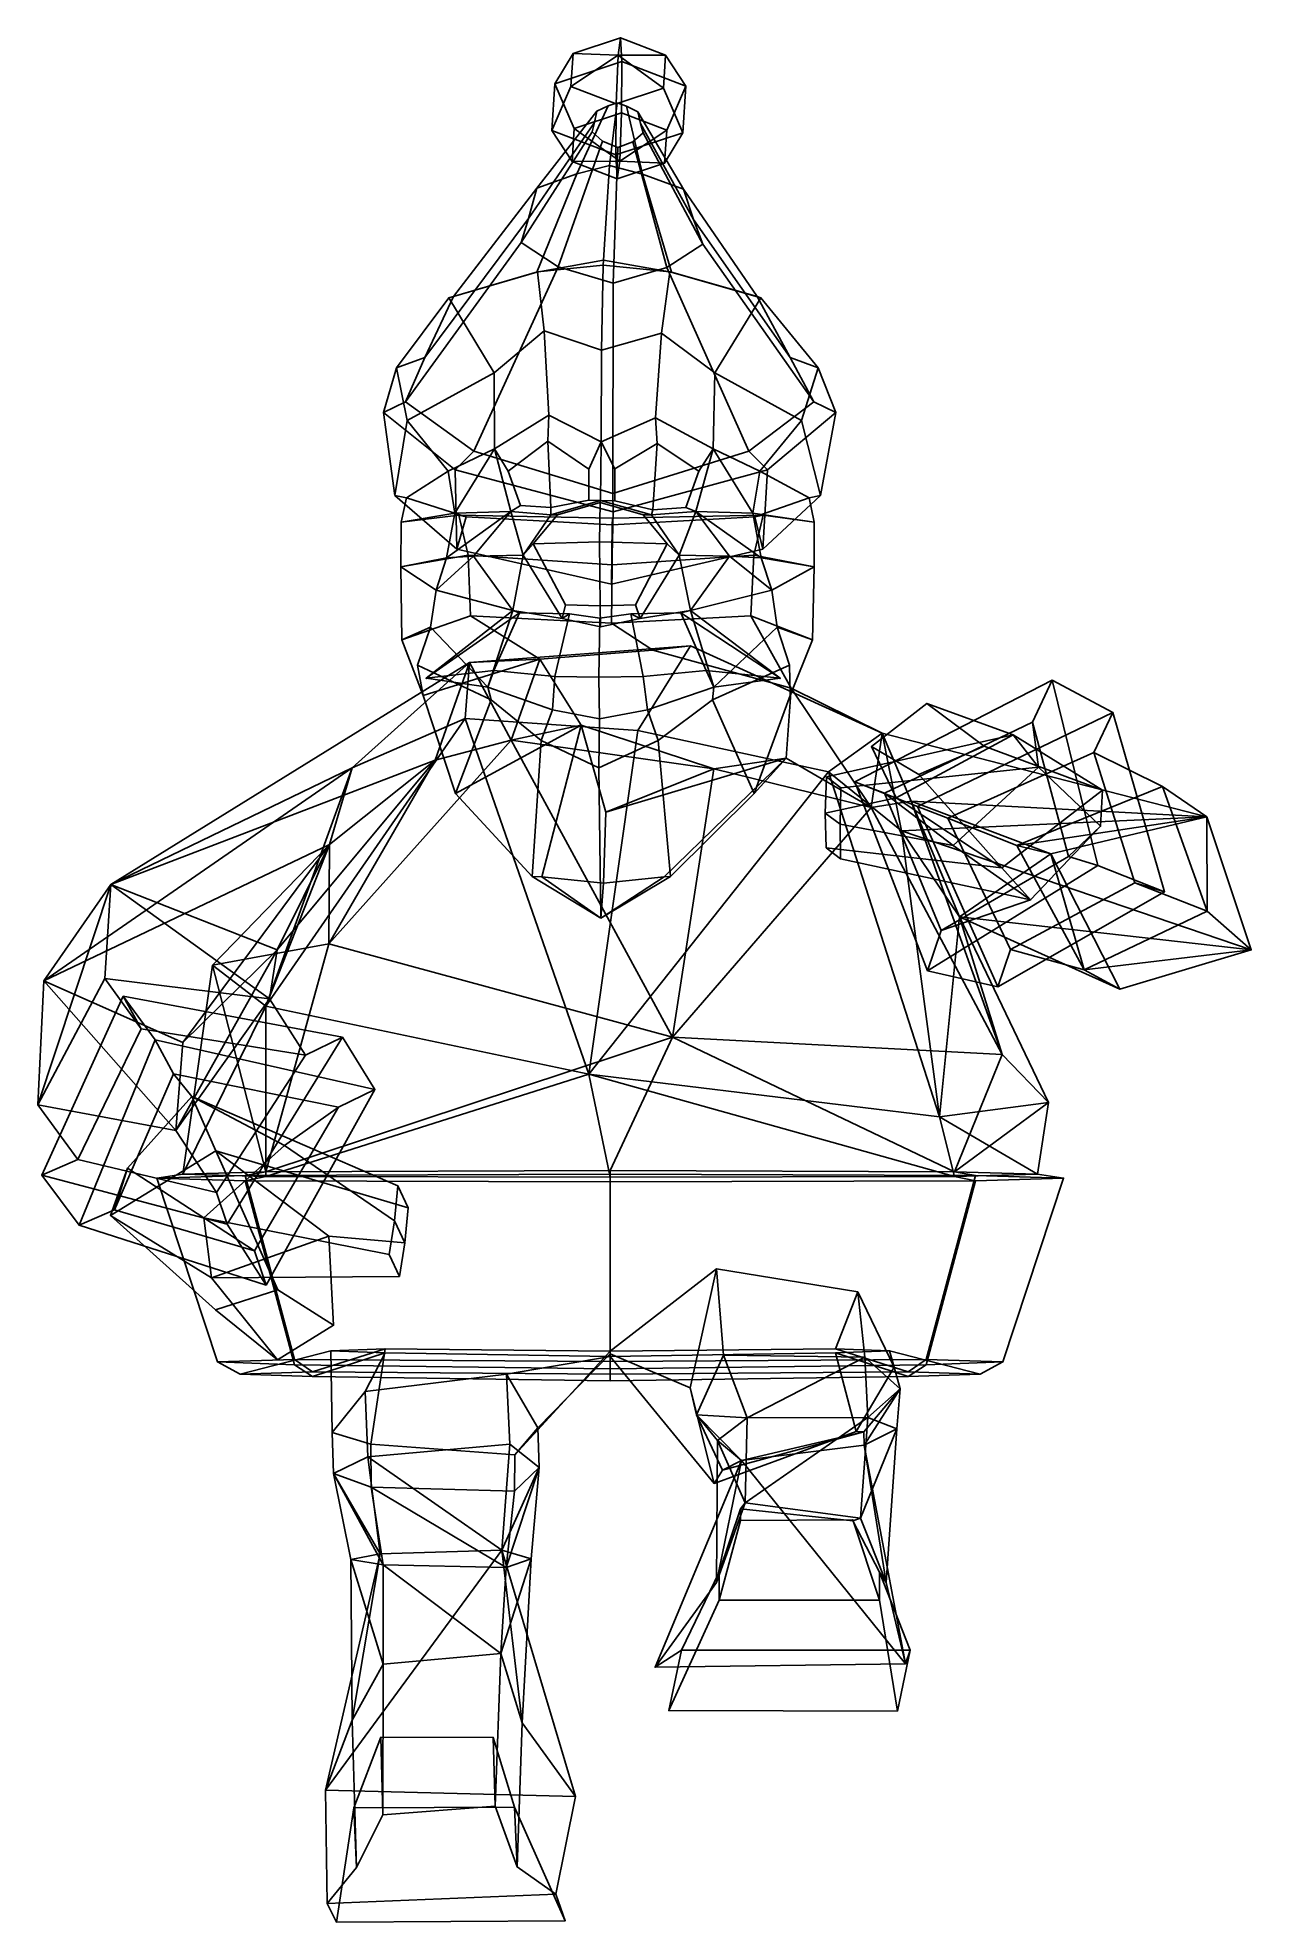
# Model space of a CAD drawing. Extents: x -172 to 184, y -162 to 391.
import ezdxf

# ---------------------------------------------------------------- set-up
doc = ezdxf.new("R2010")
doc.units = 0

msp = doc.modelspace()

# ---------------------------------------------------------------- linework, layer by layer
for p in [(-58.335247, 203.032532, 112.04702), (45.62204, 203.032532, 115.248375)]:
    msp.add_point(p)
for points in [[(-15.201692, 386.546844, -15.909531), (-1.293506, 391.142303, -21.043879), (-0.866494, 384.136475, -35.147404), (-20.535656, 377.637543, -27.886398)], [(-1.987512, 386.017242, -5.807989), (-1.293506, 391.142303, -21.043879), (-15.201692, 386.546844, -15.909531)], [(-1.987512, 386.017242, -5.807989), (11.990477, 386.048309, -14.838602), (-1.293506, 391.142303, -21.043879)], [(11.990477, 386.048309, -14.838602), (17.919868, 376.932526, -26.37188), (-0.866494, 384.136475, -35.147404), (-1.293506, 391.142303, -21.043879)], [(-21.418453, 363.934601, -11.849819), (-15.825922, 376.857422, -4.570001), (-15.201692, 386.546844, -15.909531), (-20.535656, 377.637543, -27.886398)], [(-14.864798, 364.508179, -34.72258), (-20.535656, 377.637543, -27.886398), (-0.866494, 384.136475, -35.147404), (-0.956611, 369.103668, -39.856926)], [(-15.825922, 376.857422, -4.570001), (-1.987512, 386.017242, -5.807989), (-15.201692, 386.546844, -15.909531)], [(-2.541969, 371.763489, 1.635227), (-1.987512, 386.017242, -5.807989), (-15.825922, 376.857422, -4.570001)], [(-2.541969, 371.763489, 1.635227), (11.366246, 376.358917, -3.499073), (-1.987512, 386.017242, -5.807989)], [(11.366246, 376.358917, -3.499073), (11.990477, 386.048309, -14.838602), (-1.987512, 386.017242, -5.807989)], [(12.327369, 364.009644, -33.651653), (-0.956611, 369.103668, -39.856926), (-0.866494, 384.136475, -35.147404), (17.919868, 376.932526, -26.37188)], [(17.037071, 363.229584, -10.335301), (17.919868, 376.932526, -26.37188), (11.990477, 386.048309, -14.838602), (11.366246, 376.358917, -3.499073)], [(-21.418453, 363.934601, -11.849819), (-20.535656, 377.637543, -27.886398), (-14.864798, 364.508179, -34.72258), (-15.489027, 354.818787, -23.383051)], [(-2.632086, 356.730682, -3.074319), (-2.541969, 371.763489, 1.635227), (-15.825922, 376.857422, -4.570001), (-21.418453, 363.934601, -11.849819)], [(-2.632086, 356.730682, -3.074319), (17.037071, 363.229584, -10.335301), (11.366246, 376.358917, -3.499073), (-2.541969, 371.763489, 1.635227)], [(17.037071, 363.229584, -10.335301), (11.703139, 354.320251, -22.312122), (12.327369, 364.009644, -33.651653), (17.919868, 376.932526, -26.37188)], [(-4.937449, 371.132294, -6.592818), (-8.249146, 369.554535, -8.138627), (-25.866745, 346.948212, 35.249649), (-14.085053, 351.165436, 41.037148)], [(-2.25954, 372.039398, -5.661334), (-4.937449, 371.132294, -6.592818), (-14.085053, 351.165436, 41.037148), (-4.547105, 353.605682, 44.506504)], [(-2.25954, 372.039398, -5.661334), (-4.547105, 353.605682, 44.506504), (5.154974, 351.014313, 41.700447), (0.448316, 371.033569, -6.380706)], [(0.448316, 371.033569, -6.380706), (5.154974, 351.014313, 41.700447), (17.217903, 346.609802, 36.734985), (3.811325, 369.333435, -7.663641)], [(-8.945612, 366.192596, -11.081259), (-9.589, 363.482208, -13.458123), (-30.471016, 330.947357, 15.066561), (-28.253939, 338.090271, 24.083611)], [(-8.249146, 369.554535, -8.138627), (-8.945612, 366.192596, -11.081259), (-28.253939, 338.090271, 24.083611), (-25.866745, 346.948212, 35.249649)], [(-1.51108, 354.849854, -32.41367), (-14.864798, 364.508179, -34.72258), (-0.956611, 369.103668, -39.856926)], [(-1.51108, 354.849854, -32.41367), (-0.956611, 369.103668, -39.856926), (12.327369, 364.009644, -33.651653)], [(3.811325, 369.333435, -7.663641), (17.217903, 346.609802, 36.734985), (20.184347, 337.709778, 25.753513), (4.613476, 365.944031, -10.547252)], [(4.613476, 365.944031, -10.547252), (20.184347, 337.709778, 25.753513), (22.868681, 330.528381, 16.905439), (5.342116, 363.208466, -12.870081)], [(-9.589, 363.482208, -13.458123), (-6.549216, 360.765472, -15.63706), (-19.532213, 323.86203, 6.704023), (-30.471016, 330.947357, 15.066561)], [(-2.632086, 356.730682, -3.074319), (-21.418453, 363.934601, -11.849819), (-15.489027, 354.818787, -23.383051), (-2.205074, 349.724823, -17.177822)], [(-6.549216, 360.765472, -15.63706), (-2.053706, 358.89035, -17.008617), (-3.418945, 319.02005, 1.371687), (-19.532213, 323.86203, 6.704023)], [(-15.489027, 354.818787, -23.383051), (-14.864798, 364.508179, -34.72258), (-1.51108, 354.849854, -32.41367)], [(2.385662, 360.601654, -15.285172), (12.386616, 323.611298, 7.804421), (-3.418945, 319.02005, 1.371687), (-2.053706, 358.89035, -17.008617)], [(-2.632086, 356.730682, -3.074319), (-2.205074, 349.724823, -17.177822), (11.703139, 354.320251, -22.312122), (17.037071, 363.229584, -10.335301)], [(11.703139, 354.320251, -22.312122), (-1.51108, 354.849854, -32.41367), (12.327369, 364.009644, -33.651653)], [(5.342116, 363.208466, -12.870081), (22.868681, 330.528381, 16.905439), (12.386616, 323.611298, 7.804421), (2.385662, 360.601654, -15.285172)], [(-2.205074, 349.724823, -17.177822), (-15.489027, 354.818787, -23.383051), (-1.51108, 354.849854, -32.41367)], [(-2.205074, 349.724823, -17.177822), (-1.51108, 354.849854, -32.41367), (11.703139, 354.320251, -22.312122)], [(-50.340683, 315.155243, 78.266403), (-25.826654, 322.23465, 89.893723), (-14.085053, 351.165436, 41.037148), (-25.866745, 346.948212, 35.249649)], [(-6.249163, 325.7659, 97.042686), (-4.547105, 353.605682, 44.506504), (-14.085053, 351.165436, 41.037148), (-25.826654, 322.23465, 89.893723)], [(-6.249163, 325.7659, 97.042686), (13.731114, 322.23465, 91.111908), (5.154974, 351.014313, 41.700447), (-4.547105, 353.605682, 44.506504)], [(38.914146, 315.155243, 81.014999), (17.217903, 346.609802, 36.734985), (5.154974, 351.014313, 41.700447), (13.731114, 322.23465, 91.111908)], [(-58.706055, 297.178589, 56.202927), (-50.340683, 315.155243, 78.266403), (-25.866745, 346.948212, 35.249649), (-28.253939, 338.090271, 24.083611)], [(48.621265, 297.178589, 59.508072), (20.184347, 337.709778, 25.753513), (17.217903, 346.609802, 36.734985), (38.914146, 315.155243, 81.014999)], [(-64.380943, 284.197266, 36.783432), (-58.706055, 297.178589, 56.202927), (-28.253939, 338.090271, 24.083611), (-30.471016, 330.947357, 15.066561)], [(55.480312, 284.197266, 40.47456), (22.868681, 330.528381, 16.905439), (20.184347, 337.709778, 25.753513), (48.621265, 297.178589, 59.508072)], [(-44.309052, 269.697235, 21.368662), (-64.380943, 284.197266, 36.783432), (-30.471016, 330.947357, 15.066561), (-19.532213, 323.86203, 6.704023)], [(36.394939, 269.697235, 23.853941), (12.386616, 323.611298, 7.804421), (22.868681, 330.528381, 16.905439), (55.480312, 284.197266, 40.47456)], [(-23.650318, 305.013336, 108.418022), (-25.604355, 322.337372, 95.30201), (-51.746136, 314.750519, 83.543648), (-38.386452, 292.751892, 101.543953)], [(-25.604355, 322.337372, 95.30201), (-25.826654, 322.23465, 89.893723), (-50.340683, 315.155243, 78.266403), (-51.746136, 314.750519, 83.543648)], [(-3.492574, 257.33075, 7.528304), (-44.309052, 269.697235, 21.368662), (-19.532213, 323.86203, 6.704023), (-3.418945, 319.02005, 1.371687)], [(-6.393442, 324.325684, 101.727821), (-6.249163, 325.7659, 97.042686), (-25.826654, 322.23465, 89.893723), (-25.604355, 322.337372, 95.30201)], [(-6.844266, 299.353363, 116.367294), (-6.393442, 324.325684, 101.727821), (-25.604355, 322.337372, 95.30201), (-23.650318, 305.013336, 108.418022)], [(-6.844266, 299.353363, 116.367294), (10.809879, 304.319794, 109.892891), (13.176455, 322.337372, 96.496262), (-6.393442, 324.325684, 101.727821)], [(-6.393442, 324.325684, 101.727821), (13.176455, 322.337372, 96.496262), (13.731114, 322.23465, 91.111908), (-6.249163, 325.7659, 97.042686)], [(-3.492574, 257.33075, 7.528304), (-3.418945, 319.02005, 1.371687), (12.386616, 323.611298, 7.804421), (36.394939, 269.697235, 23.853941)], [(10.809879, 304.319794, 109.892891), (26.421879, 292.751892, 103.539734), (39.992218, 314.750519, 86.368729), (13.176455, 322.337372, 96.496262)], [(13.176455, 322.337372, 96.496262), (39.992218, 314.750519, 86.368729), (38.914146, 315.155243, 81.014999), (13.731114, 322.23465, 91.111908)], [(-51.746136, 314.750519, 83.543648), (-50.340683, 315.155243, 78.266403), (-58.706055, 297.178589, 56.202927), (-67.094223, 294.140381, 58.981018)], [(-38.386452, 292.751892, 101.543953), (-51.746136, 314.750519, 83.543648), (-67.094223, 294.140381, 58.981018), (-63.905079, 278.756592, 86.902458)], [(26.421879, 292.751892, 103.539734), (51.921448, 278.756592, 90.469337), (56.822594, 294.140381, 62.797035), (39.992218, 314.750519, 86.368729)], [(39.992218, 314.750519, 86.368729), (56.822594, 294.140381, 62.797035), (48.621265, 297.178589, 59.508072), (38.914146, 315.155243, 81.014999)], [(-23.650318, 305.013336, 108.418022), (-38.386452, 292.751892, 101.543953), (-38.249847, 270.410278, 106.617706), (-22.365894, 280.242706, 117.67308)], [(-6.844266, 299.353363, 116.367294), (-23.650318, 305.013336, 108.418022), (-22.365894, 280.242706, 117.67308), (-6.99613, 272.444092, 121.298714)], [(-6.844266, 299.353363, 116.367294), (-6.99613, 272.444092, 121.298714), (8.967546, 279.458923, 118.754547), (10.809879, 304.319794, 109.892891)], [(10.809879, 304.319794, 109.892891), (8.967546, 279.458923, 118.754547), (25.973335, 270.410278, 108.595459), (26.421879, 292.751892, 103.539734)], [(-67.094223, 294.140381, 58.981018), (-58.706055, 297.178589, 56.202927), (-64.380943, 284.197266, 36.783432), (-70.929703, 281.099243, 36.498291)], [(-63.905079, 278.756592, 86.902458), (-67.094223, 294.140381, 58.981018), (-70.929703, 281.099243, 36.498291), (-67.528908, 256.722992, 55.996254)], [(56.822594, 294.140381, 62.797035), (62.034203, 281.099213, 40.592911), (55.480312, 284.197266, 40.47456), (48.621265, 297.178589, 59.508072)], [(51.921448, 278.756592, 90.469337), (57.440113, 256.722961, 59.844673), (62.034203, 281.099213, 40.592911), (56.822594, 294.140381, 62.797035)], [(-51.846821, 263.834229, 90.573517), (-38.249847, 270.410278, 106.617706), (-38.386452, 292.751892, 101.543953), (-63.905079, 278.756592, 86.902458)], [(39.660145, 263.834229, 93.391472), (51.921448, 278.756592, 90.469337), (26.421879, 292.751892, 103.539734), (25.973335, 270.410278, 108.595459)], [(-70.929703, 281.099243, 36.498291), (-64.380943, 284.197266, 36.783432), (-44.309052, 269.697235, 21.368662), (-49.799625, 264.195251, 20.044998)], [(62.034203, 281.099213, 40.592911), (41.956562, 264.195251, 22.870628), (36.394939, 269.697235, 23.853941), (55.480312, 284.197266, 40.47456)], [(-67.528908, 256.722992, 55.996254), (-70.929703, 281.099243, 36.498291), (-49.799625, 264.195251, 20.044998), (-49.37933, 240.979004, 35.484425)], [(-63.905079, 278.756592, 86.902458), (-67.528908, 256.722992, 55.996254), (-64.179924, 256.049652, 54.636417), (-51.846821, 263.834229, 90.573517)], [(-22.619043, 272.687408, 117.484001), (-22.365894, 280.242706, 117.67308), (-38.249847, 270.410278, 106.617706), (-34.262287, 263.816467, 107.756874)], [(-22.619043, 272.687408, 117.484001), (-10.540393, 264.412079, 119.918892), (-6.99613, 272.444092, 121.298714), (-22.365894, 280.242706, 117.67308)], [(9.4884, 271.982666, 118.308281), (8.967546, 279.458923, 118.754547), (-6.99613, 272.444092, 121.298714), (-2.926108, 264.540619, 120.327286)], [(9.4884, 271.982666, 118.308281), (21.762415, 263.804749, 106.974648), (25.973335, 270.410278, 108.595459), (8.967546, 279.458923, 118.754547)], [(51.921448, 278.756592, 90.469337), (39.660145, 263.834229, 93.391472), (54.181152, 256.049652, 58.281342), (57.440113, 256.722961, 59.844673)], [(57.440113, 256.722961, 59.844673), (40.587051, 240.979004, 38.254936), (41.956562, 264.195251, 22.870628), (62.034203, 281.099213, 40.592911)], [(-21.695278, 253.125244, 116.705238), (-22.619043, 272.687408, 117.484001), (-34.262287, 263.816467, 107.756874), (-30.622427, 253.792023, 111.293732)], [(-10.540393, 264.412079, 119.918892), (-22.619043, 272.687408, 117.484001), (-21.695278, 253.125244, 116.705238), (-10.58103, 255.351501, 121.238472)], [(-10.58103, 255.351501, 121.238472), (-7.09657, 255.272125, 124.560257), (-6.99613, 272.444092, 121.298714), (-10.540393, 264.412079, 119.918892)], [(-2.973456, 255.103577, 121.864799), (-2.926108, 264.540619, 120.327286), (-6.99613, 272.444092, 121.298714), (-7.09657, 255.272125, 124.560257)], [(-2.926108, 264.540619, 120.327286), (-2.973456, 255.103577, 121.864799), (8.21017, 252.480713, 117.028595), (9.4884, 271.982666, 118.308281)], [(8.21017, 252.480713, 117.028595), (17.962811, 253.146362, 110.995689), (21.762415, 263.804749, 106.974648), (9.4884, 271.982666, 118.308281)], [(-49.913731, 251.524963, 91.891685), (-38.249847, 270.410278, 106.617706), (-51.846821, 263.834229, 90.573517)], [(-33.492298, 252.006256, 112.302185), (-38.249847, 270.410278, 106.617706), (-49.913731, 251.524963, 91.891685)], [(-49.799625, 264.195251, 20.044998), (-44.309052, 269.697235, 21.368662), (-3.492574, 257.33075, 7.528304), (-3.429218, 251.894104, 5.470922)], [(-30.622427, 253.792023, 111.293732), (-34.262287, 263.816467, 107.756874), (-38.249847, 270.410278, 106.617706), (-33.492298, 252.006256, 112.302185)], [(41.956562, 264.195251, 22.870628), (-3.429218, 251.894104, 5.470922), (-3.492574, 257.33075, 7.528304), (36.394939, 269.697235, 23.853941)], [(17.962811, 253.146362, 110.995689), (20.875027, 252.006256, 113.976425), (25.973335, 270.410278, 108.595459), (21.762415, 263.804749, 106.974648)], [(20.875027, 252.006256, 113.976425), (37.649601, 251.524963, 94.588196), (25.973335, 270.410278, 108.595459)], [(37.649601, 251.524963, 94.588196), (39.660145, 263.834229, 93.391472), (25.973335, 270.410278, 108.595459)], [(-51.846821, 263.834229, 90.573517), (-64.179924, 256.049652, 54.636417), (-65.70507, 248.815704, 55.286755), (-49.913731, 251.524963, 91.891685)], [(-49.37933, 240.979004, 35.484425), (-49.799625, 264.195251, 20.044998), (-3.429218, 251.894104, 5.470922), (-3.878013, 230.610382, 20.044615)], [(40.587051, 240.979004, 38.254936), (-3.878013, 230.610382, 20.044615), (-3.429218, 251.894104, 5.470922), (41.956562, 264.195251, 22.870628)], [(39.660145, 263.834229, 93.391472), (37.649601, 251.524963, 94.588196), (55.663387, 248.815704, 59.024292), (54.181152, 256.049652, 58.281342)], [(-67.528908, 256.722992, 55.996254), (-49.37933, 240.979004, 35.484425), (-46.618092, 250.462341, 29.837914), (-64.179924, 256.049652, 54.636417)], [(-65.70507, 248.815704, 55.286755), (-64.179924, 256.049652, 54.636417), (-46.618092, 250.462341, 29.837914), (-48.808788, 250.930969, 25.8515)], [(-7.428907, 243.056305, 143.746597), (-7.282921, 254.640869, 139.006027), (-19.797255, 251.027283, 135.287094), (-26.920832, 242.537354, 136.712433)], [(-21.695278, 253.125244, 116.705238), (-21.733419, 251.056152, 119.012436), (-7.09657, 255.272125, 124.560257), (-10.58103, 255.351501, 121.238472)], [(-7.282921, 254.640869, 139.006027), (-7.09657, 255.272125, 124.560257), (-21.733419, 251.056152, 119.012436), (-19.797255, 251.027283, 135.287094)], [(-7.428907, 243.056305, 143.746597), (12.458903, 242.537354, 137.925125), (5.436529, 251.027283, 136.064178), (-7.282921, 254.640869, 139.006027)], [(-7.282921, 254.640869, 139.006027), (5.436529, 251.027283, 136.064178), (7.853911, 251.056152, 119.923576), (-7.09657, 255.272125, 124.560257)], [(8.21017, 252.480713, 117.028595), (-2.973456, 255.103577, 121.864799), (-7.09657, 255.272125, 124.560257), (7.853911, 251.056152, 119.923576)], [(57.440113, 256.722961, 59.844673), (54.181152, 256.049652, 58.281342), (38.178486, 250.462341, 32.449223), (40.587051, 240.979004, 38.254936)], [(55.663387, 248.815704, 59.024292), (40.610313, 250.930969, 28.605158), (38.178486, 250.462341, 32.449223), (54.181152, 256.049652, 58.281342)], [(-49.913731, 251.524963, 91.891685), (-65.70507, 248.815704, 55.286755), (-65.815079, 235.753906, 58.151188), (-52.370796, 238.435852, 92.350861)], [(-65.815079, 235.753906, 58.151188), (-65.70507, 248.815704, 55.286755), (-48.808788, 250.930969, 25.8515), (-46.038548, 239.172302, 25.066877)], [(-52.370796, 238.435852, 92.350861), (-33.492298, 252.006256, 112.302185), (-49.913731, 251.524963, 91.891685)], [(-44.436008, 238.83551, 115.838165), (-33.492298, 252.006256, 112.302185), (-52.370796, 238.435852, 92.350861)], [(-49.37933, 240.979004, 35.484425), (-3.878013, 230.610382, 20.044615), (-3.706433, 248.055481, 14.47302), (-46.618092, 250.462341, 29.837914)], [(-48.808788, 250.930969, 25.8515), (-46.618092, 250.462341, 29.837914), (-3.706433, 248.055481, 14.47302), (-3.635889, 250.06781, 12.182361)], [(-46.038548, 239.172302, 25.066877), (-48.808788, 250.930969, 25.8515), (-3.635889, 250.06781, 12.182361), (-3.703079, 236.286987, 14.364846)], [(-44.436008, 238.83551, 115.838165), (-29.904207, 239.147461, 119.309357), (-33.492298, 252.006256, 112.302185)], [(-21.695278, 253.125244, 116.705238), (-30.622427, 253.792023, 111.293732), (-33.492298, 252.006256, 112.302185), (-21.733419, 251.056152, 119.012436)], [(-29.904207, 239.147461, 119.309357), (-21.733419, 251.056152, 119.012436), (-33.492298, 252.006256, 112.302185)], [(-26.920832, 242.537354, 136.712433), (-19.797255, 251.027283, 135.287094), (-21.733419, 251.056152, 119.012436), (-29.904207, 239.147461, 119.309357)], [(40.587051, 240.979004, 38.254936), (38.178486, 250.462341, 32.449223), (-3.706433, 248.055481, 14.47302), (-3.878013, 230.610382, 20.044615)], [(40.610313, 250.930969, 28.605158), (-3.635889, 250.06781, 12.182361), (-3.706433, 248.055481, 14.47302), (38.178486, 250.462341, 32.449223)], [(37.893604, 239.172302, 27.651566), (-3.703079, 236.286987, 14.364846), (-3.635889, 250.06781, 12.182361), (40.610313, 250.930969, 28.605158)], [(12.458903, 242.537354, 137.925125), (15.990948, 239.147461, 120.722694), (7.853911, 251.056152, 119.923576), (5.436529, 251.027283, 136.064178)], [(8.21017, 252.480713, 117.028595), (7.853911, 251.056152, 119.923576), (20.875027, 252.006256, 113.976425), (17.962811, 253.146362, 110.995689)], [(15.990948, 239.147461, 120.722694), (20.875027, 252.006256, 113.976425), (7.853911, 251.056152, 119.923576)], [(30.708799, 238.83551, 118.152252), (20.875027, 252.006256, 113.976425), (15.990948, 239.147461, 120.722694)], [(30.708799, 238.83551, 118.152252), (40.073769, 238.435852, 95.197693), (20.875027, 252.006256, 113.976425)], [(40.073769, 238.435852, 95.197693), (37.649601, 251.524963, 94.588196), (20.875027, 252.006256, 113.976425)], [(37.649601, 251.524963, 94.588196), (40.073769, 238.435852, 95.197693), (55.596931, 235.753906, 61.890068), (55.663387, 248.815704, 59.024292)], [(55.596931, 235.753906, 61.890068), (37.893604, 239.172302, 27.651566), (40.610313, 250.930969, 28.605158), (55.663387, 248.815704, 59.024292)], [(-65.455536, 214.300476, 60.652321), (-65.815079, 235.753906, 58.151188), (-46.038548, 239.172302, 25.066877), (-45.364658, 221.361633, 28.937714)], [(-52.370796, 238.435852, 92.350861), (-65.815079, 235.753906, 58.151188), (-55.433643, 228.896393, 92.198914)], [(-55.433643, 228.896393, 92.198914), (-44.436008, 238.83551, 115.838165), (-52.370796, 238.435852, 92.350861)], [(-32.874485, 222.880707, 113.90757), (-44.436008, 238.83551, 115.838165), (-55.433643, 228.896393, 92.198914)], [(-45.364658, 221.361633, 28.937714), (-46.038548, 239.172302, 25.066877), (-3.703079, 236.286987, 14.364846), (-3.867253, 219.182617, 19.695963)], [(-32.874485, 222.880707, 113.90757), (-29.904207, 239.147461, 119.309357), (-44.436008, 238.83551, 115.838165)], [(-18.439955, 220.572876, 120.387123), (-29.904207, 239.147461, 119.309357), (-32.874485, 222.880707, 113.90757)], [(-17.380919, 224.560608, 133.104156), (-26.920832, 242.537354, 136.712433), (-29.904207, 239.147461, 119.309357), (-18.439955, 220.572876, 120.387123)], [(-7.272515, 224.313568, 138.668076), (-7.428907, 243.056305, 143.746597), (-26.920832, 242.537354, 136.712433), (-17.380919, 224.560608, 133.104156)], [(-7.272515, 224.313568, 138.668076), (3.159093, 224.560608, 133.736679), (12.458903, 242.537354, 137.925125), (-7.428907, 243.056305, 143.746597)], [(36.982811, 221.361633, 31.4736), (-3.867253, 219.182617, 19.695963), (-3.703079, 236.286987, 14.364846), (37.893604, 239.172302, 27.651566)], [(3.159093, 224.560608, 133.736679), (4.4821, 220.572876, 121.09301), (15.990948, 239.147461, 120.722694), (12.458903, 242.537354, 137.925125)], [(4.4821, 220.572876, 121.09301), (19.287977, 222.880707, 115.513908), (15.990948, 239.147461, 120.722694)], [(19.287977, 222.880707, 115.513908), (30.708799, 238.83551, 118.152252), (15.990948, 239.147461, 120.722694)], [(19.287977, 222.880707, 115.513908), (43.14016, 228.896393, 95.234489), (30.708799, 238.83551, 118.152252)], [(43.14016, 228.896393, 95.234489), (40.073769, 238.435852, 95.197693), (30.708799, 238.83551, 118.152252)], [(55.084179, 214.300476, 64.364334), (36.982811, 221.361633, 31.4736), (37.893604, 239.172302, 27.651566), (55.596931, 235.753906, 61.890068)], [(40.073769, 238.435852, 95.197693), (43.14016, 228.896393, 95.234489), (55.596931, 235.753906, 61.890068)], [(-57.061726, 217.990814, 92.89962), (-55.433643, 228.896393, 92.198914), (-65.815079, 235.753906, 58.151188), (-65.455536, 214.300476, 60.652321)], [(44.722042, 217.990814, 96.03405), (55.084179, 214.300476, 64.364334), (55.596931, 235.753906, 61.890068), (43.14016, 228.896393, 95.234489)], [(-57.061726, 217.990814, 92.89962), (-40.209835, 200.416229, 121.18055), (-32.874485, 222.880707, 113.90757), (-55.433643, 228.896393, 92.198914)], [(44.722042, 217.990814, 96.03405), (43.14016, 228.896393, 95.234489), (19.287977, 222.880707, 115.513908), (26.161907, 200.416229, 123.224464)], [(-30.942045, 222.194733, 128.029129), (-32.874485, 222.880707, 113.90757), (-58.335247, 203.032532, 112.04702)], [(-58.335247, 203.032532, 112.04702), (-32.874485, 222.880707, 113.90757), (-40.209835, 200.416229, 121.18055)], [(-38.516758, 205.294678, 131.080414), (-30.942045, 222.194733, 128.029129), (-58.335247, 203.032532, 112.04702)], [(-16.255663, 221.938965, 128.612137), (-30.942045, 222.194733, 128.029129), (-38.516758, 205.294678, 131.080414), (-20.581722, 203.559998, 140.407242)], [(-30.942045, 222.194733, 128.029129), (-16.255663, 221.938965, 128.612137), (-18.439955, 220.572876, 120.387123), (-32.874485, 222.880707, 113.90757)], [(-20.581722, 203.559998, 140.407242), (-7.618235, 203.392578, 141.500214), (-7.31667, 220.670715, 131.70755), (-16.255663, 221.938965, 128.612137)], [(-7.272515, 224.313568, 138.668076), (-17.380919, 224.560608, 133.104156), (-18.439955, 220.572876, 120.387123), (-7.165372, 218.099121, 126.794449)], [(-7.31667, 220.670715, 131.70755), (-7.165372, 218.099121, 126.794449), (-18.439955, 220.572876, 120.387123), (-16.255663, 221.938965, 128.612137)], [(5.387939, 203.559998, 141.206985), (1.79585, 221.938965, 129.16803), (-7.31667, 220.670715, 131.70755), (-7.618235, 203.392578, 141.500214)], [(-7.31667, 220.670715, 131.70755), (1.79585, 221.938965, 129.16803), (4.4821, 220.572876, 121.09301), (-7.165372, 218.099121, 126.794449)], [(-7.272515, 224.313568, 138.668076), (-7.165372, 218.099121, 126.794449), (4.4821, 220.572876, 121.09301), (3.159093, 224.560608, 133.736679)], [(16.490278, 222.194733, 129.489807), (19.287977, 222.880707, 115.513908), (4.4821, 220.572876, 121.09301), (1.79585, 221.938965, 129.16803)], [(1.79585, 221.938965, 129.16803), (5.387939, 203.559998, 141.206985), (23.862885, 205.294678, 133.001389), (16.490278, 222.194733, 129.489807)], [(16.490278, 222.194733, 129.489807), (45.62204, 203.032532, 115.248375), (19.287977, 222.880707, 115.513908)], [(23.862885, 205.294678, 133.001389), (45.62204, 203.032532, 115.248375), (16.490278, 222.194733, 129.489807)], [(45.62204, 203.032532, 115.248375), (26.161907, 200.416229, 123.224464), (19.287977, 222.880707, 115.513908)], [(-59.283062, 197.926666, 65.817627), (-65.455536, 214.300476, 60.652321), (-45.364658, 221.361633, 28.937714), (-24.940741, 208.661774, 39.098625)], [(-59.283062, 197.926666, 65.817627), (-60.898773, 206.914093, 96.538376), (-57.061726, 217.990814, 92.89962), (-65.455536, 214.300476, 60.652321)], [(-57.061726, 217.990814, 92.89962), (-60.898773, 206.914093, 96.538376), (-39.255192, 196.727295, 112.375542), (-40.209835, 200.416229, 121.18055)], [(-24.940741, 208.661774, 39.098625), (-45.364658, 221.361633, 28.937714), (-3.867253, 219.182617, 19.695963), (8.245987, 211.308411, 12.155088)], [(48.888596, 200.148285, 33.945522), (8.245987, 211.308411, 12.155088), (-3.867253, 219.182617, 19.695963), (36.982811, 221.361633, 31.4736)], [(44.722042, 217.990814, 96.03405), (26.161907, 200.416229, 123.224464), (25.750858, 196.727295, 114.377396), (48.327923, 206.914093, 99.902008)], [(48.60556, 197.926666, 69.140053), (48.888596, 200.148285, 33.945522), (36.982811, 221.361633, 31.4736), (55.084179, 214.300476, 64.364334)], [(48.60556, 197.926666, 69.140053), (55.084179, 214.300476, 64.364334), (44.722042, 217.990814, 96.03405), (48.327923, 206.914093, 99.902008)], [(19.33799, 212.519531, 2.20102), (3.859132, 187.666931, -42.414612), (-46.922688, 191.216187, -26.100821), (-45.623329, 207.645386, 8.194026)], [(19.33799, 212.519531, 2.20102), (-45.623329, 207.645386, 8.194026), (-24.940741, 208.661774, 39.098625), (8.245987, 211.308411, 12.155088)], [(19.33799, 212.519531, 2.20102), (75.597282, 186.911377, -6.640594), (59.86393, 175.499634, -37.196838), (3.859132, 187.666931, -42.414612)], [(8.245987, 211.308411, 12.155088), (48.888596, 200.148285, 33.945522), (75.597282, 186.911377, -6.640594), (19.33799, 212.519531, 2.20102)], [(-55.702557, 178.950958, 52.430538), (-45.623329, 207.645386, 8.194026), (-150.979874, 142.477875, 55.467503)], [(-80.088463, 176.711853, -21.314228), (-150.979874, 142.477875, 55.467503), (-45.623329, 207.645386, 8.194026)], [(-80.088463, 176.711853, -21.314228), (-45.623329, 207.645386, 8.194026), (-46.922688, 191.216187, -26.100821)], [(-39.255192, 196.727295, 112.375542), (-60.898773, 206.914093, 96.538376), (-59.283062, 197.926666, 65.817627), (-49.749168, 169.156921, 83.643669)], [(-49.749168, 169.156921, 83.643669), (-59.283062, 197.926666, 65.817627), (-24.940741, 208.661774, 39.098625), (-12.862816, 189.258667, 71.873299)], [(-40.209835, 200.416229, 121.18055), (-38.516758, 205.294678, 131.080414), (-58.335247, 203.032532, 112.04702)], [(-55.702557, 178.950958, 52.430538), (-33.41412, 184.812439, 70.774544), (-45.623329, 207.645386, 8.194026)], [(-45.623329, 207.645386, 8.194026), (-33.41412, 184.812439, 70.774544), (-24.940741, 208.661774, 39.098625)], [(-20.581722, 203.559998, 140.407242), (-38.516758, 205.294678, 131.080414), (-40.209835, 200.416229, 121.18055), (-21.293375, 193.755249, 130.975494)], [(-33.41412, 184.812439, 70.774544), (-12.862816, 189.258667, 71.873299), (-24.940741, 208.661774, 39.098625)], [(5.387939, 203.559998, 141.206985), (6.678592, 193.755249, 131.836899), (26.161907, 200.416229, 123.224464), (23.862885, 205.294678, 133.001389)], [(26.161907, 200.416229, 123.224464), (45.62204, 203.032532, 115.248375), (23.862885, 205.294678, 133.001389)], [(25.750858, 196.727295, 114.377396), (37.99287, 169.156921, 86.34568), (48.60556, 197.926666, 69.140053), (48.327923, 206.914093, 99.902008)], [(-24.551851, 184.72345, 133.400345), (-21.293375, 193.755249, 130.975494), (-40.209835, 200.416229, 121.18055), (-39.255192, 196.727295, 112.375542)], [(-7.618235, 203.392578, 141.500214), (-20.581722, 203.559998, 140.407242), (-21.293375, 193.755249, 130.975494), (-7.48035, 191.078857, 137.022675)], [(-7.618235, 203.392578, 141.500214), (-7.48035, 191.078857, 137.022675), (6.678592, 193.755249, 131.836899), (5.387939, 203.559998, 141.206985)], [(9.781688, 184.72345, 134.457642), (25.750858, 196.727295, 114.377396), (26.161907, 200.416229, 123.224464), (6.678592, 193.755249, 131.836899)], [(37.99287, 169.156921, 86.34568), (47.439636, 179.560425, 66.003075), (48.888596, 200.148285, 33.945522), (48.60556, 197.926666, 69.140053)], [(72.326042, 165.054474, 56.82526), (48.888596, 200.148285, 33.945522), (47.439636, 179.560425, 66.003075)], [(75.597282, 186.911377, -6.640594), (48.888596, 200.148285, 33.945522), (72.326042, 165.054474, 56.82526)], [(85.979874, 165.346741, 69.053711), (67.520714, 172.62146, 95.579155), (125.526268, 202.454651, 128.303024), (143.390762, 192.9198, 103.016457)], [(67.520714, 172.62146, 95.579155), (76.278793, 169.294373, 102.976974), (119.714523, 190.162262, 127.660812), (125.526268, 202.454651, 128.303024)], [(138.929901, 148.015411, 155.155609), (125.526268, 202.454651, 128.303024), (119.714523, 190.162262, 127.660812), (130.376663, 150.653442, 148.110657)], [(138.929901, 148.015411, 155.155609), (158.555786, 140.338654, 129.603561), (143.390762, 192.9198, 103.016457), (125.526268, 202.454651, 128.303024)], [(-27.24642, 144.852783, 117.421532), (-24.551851, 184.72345, 133.400345), (-39.255192, 196.727295, 112.375542), (-49.749168, 169.156921, 83.643669)], [(-7.59421, 176.722595, 140.720032), (-7.48035, 191.078857, 137.022675), (-21.293375, 193.755249, 130.975494), (-24.551851, 184.72345, 133.400345)], [(-7.59421, 176.722595, 140.720032), (9.781688, 184.72345, 134.457642), (6.678592, 193.755249, 131.836899), (-7.48035, 191.078857, 137.022675)], [(13.454353, 144.852783, 118.674911), (37.99287, 169.156921, 86.34568), (25.750858, 196.727295, 114.377396), (9.781688, 184.72345, 134.457642)], [(86.37542, 174.711548, 211.247116), (105.513283, 183.073059, 203.111694), (88.73394, 195.62323, 203.275787), (72.431549, 182.977142, 202.041245)], [(72.431549, 182.977142, 202.041245), (88.73394, 195.62323, 203.275787), (114.071762, 186.407257, 143.589127), (79.678398, 167.878357, 152.98674)], [(105.513283, 183.073059, 203.111694), (140.338135, 170.181488, 160.135864), (114.071762, 186.407257, 143.589127), (88.73394, 195.62323, 203.275787)], [(-105.456291, 106.72094, -38.259312), (-46.922688, 191.216187, -26.100821), (-10.614954, 86.711357, -83.524948)], [(-105.456291, 106.72094, -38.259312), (-80.088463, 176.711853, -21.314228), (-46.922688, 191.216187, -26.100821)], [(-27.24642, 144.852783, 117.421532), (-49.749168, 169.156921, 83.643669), (-12.862816, 189.258667, 71.873299), (-24.338562, 144.711639, 101.582413)], [(-10.614954, 86.711357, -83.524948), (-46.922688, 191.216187, -26.100821), (3.859132, 187.666931, -42.414612)], [(26.107206, 176.462769, 73.115219), (-12.862816, 189.258667, 71.873299), (-33.41412, 184.812439, 70.774544)], [(-24.338562, 144.711639, 101.582413), (-12.862816, 189.258667, 71.873299), (-5.575662, 163.728455, 75.172043), (-6.276554, 142.854889, 97.931976)], [(-5.575662, 163.728455, 75.172043), (-12.862816, 189.258667, 71.873299), (26.107206, 176.462769, 73.115219)], [(96.430397, 153.891541, 113.214355), (121.486771, 176.877625, 114.456406), (119.714523, 190.162262, 127.660812), (76.278793, 169.294373, 102.976974)], [(85.979874, 165.346741, 69.053711), (143.390762, 192.9198, 103.016457), (137.783615, 181.20816, 102.353287), (94.877968, 161.923706, 76.582397)], [(139.744278, 159.584167, 128.188797), (130.376663, 150.653442, 148.110657), (119.714523, 190.162262, 127.660812), (121.486771, 176.877625, 114.456406)], [(158.555786, 140.338654, 129.603561), (149.859711, 142.97821, 122.453491), (137.783615, 181.20816, 102.353287), (143.390762, 192.9198, 103.016457)], [(13.969175, 97.600166, 132.619125), (-33.41412, 184.812439, 70.774544), (-86.962959, 125.061745, 113.354599)], [(-86.962959, 125.061745, 113.354599), (-33.41412, 184.812439, 70.774544), (-55.702557, 178.950958, 52.430538)], [(13.969175, 97.600166, 132.619125), (26.107206, 176.462769, 73.115219), (-33.41412, 184.812439, 70.774544)], [(-7.015848, 132.522461, 121.938965), (-7.59421, 176.722595, 140.720032), (-24.551851, 184.72345, 133.400345), (-27.24642, 144.852783, 117.421532)], [(-10.614954, 86.711357, -83.524948), (3.859132, 187.666931, -42.414612), (59.86393, 175.499634, -37.196838)], [(-7.015848, 132.522461, 121.938965), (13.454353, 144.852783, 118.674911), (9.781688, 184.72345, 134.457642), (-7.59421, 176.722595, 140.720032)], [(58.89727, 163.40802, 146.814835), (79.678398, 167.878357, 152.98674), (114.071762, 186.407257, 143.589127), (59.286919, 174.049164, 142.829849)], [(59.286919, 174.049164, 142.829849), (114.071762, 186.407257, 143.589127), (121.486771, 176.877625, 114.456406), (63.488823, 170.82486, 131.788391)], [(81.271317, 158.263855, -31.473507), (59.86393, 175.499634, -37.196838), (75.597282, 186.911377, -6.640594)], [(84.16198, 166.954102, 45.887794), (75.597282, 186.911377, -6.640594), (72.326042, 165.054474, 56.82526)], [(86.37542, 174.711548, 211.247116), (72.431549, 182.977142, 202.041245), (79.678398, 167.878357, 152.98674), (110.751663, 147.335358, 157.251709)], [(84.16198, 166.954102, 45.887794), (170.940811, 162.300812, 23.598312), (75.597282, 186.911377, -6.640594)], [(81.271317, 158.263855, -31.473507), (75.597282, 186.911377, -6.640594), (170.940811, 162.300812, 23.598312)], [(86.37542, 174.711548, 211.247116), (110.751663, 147.335358, 157.251709), (140.338135, 170.181488, 160.135864), (105.513283, 183.073059, 203.111694)], [(140.338135, 170.181488, 160.135864), (139.744278, 159.584167, 128.188797), (121.486771, 176.877625, 114.456406), (114.071762, 186.407257, 143.589127)], [(-55.702557, 178.950958, 52.430538), (-150.979874, 142.477875, 55.467503), (-102.126099, 123.284065, 58.015362)], [(-86.756035, 154.249634, 17.171743), (-55.702557, 178.950958, 52.430538), (-102.126099, 123.284065, 58.015362)], [(-86.962959, 125.061745, 113.354599), (-55.702557, 178.950958, 52.430538), (-86.756035, 154.249634, 17.171743)], [(11.526612, 144.711639, 102.686882), (-6.276554, 142.854889, 97.931976), (-5.575662, 163.728455, 75.172043), (47.439636, 179.560425, 66.003075)], [(-5.575662, 163.728455, 75.172043), (26.107206, 176.462769, 73.115219), (47.439636, 179.560425, 66.003075)], [(13.454353, 144.852783, 118.674911), (11.526612, 144.711639, 102.686882), (47.439636, 179.560425, 66.003075), (37.99287, 169.156921, 86.34568)], [(26.107206, 176.462769, 73.115219), (72.326042, 165.054474, 56.82526), (47.439636, 179.560425, 66.003075)], [(157.972549, 171.203522, 74.076775), (115.161896, 153.885345, 47.796917), (94.877968, 161.923706, 76.582397), (137.783615, 181.20816, 102.353287)], [(149.859711, 142.97821, 122.453491), (171.10759, 134.607666, 94.472221), (157.972549, 171.203522, 74.076775), (137.783615, 181.20816, 102.353287)], [(-80.088463, 176.711853, -21.314228), (-170.674271, 114.134789, 29.308651), (-150.979874, 142.477875, 55.467503)], [(-86.756035, 154.249634, 17.171743), (-170.674271, 114.134789, 29.308651), (-80.088463, 176.711853, -21.314228)], [(-105.456291, 106.72094, -38.259312), (-86.756035, 154.249634, 17.171743), (-80.088463, 176.711853, -21.314228)], [(92.393143, 74.21833, -61.206417), (-10.614954, 86.711357, -83.524948), (59.86393, 175.499634, -37.196838)], [(13.969175, 97.600166, 132.619125), (72.326042, 165.054474, 56.82526), (26.107206, 176.462769, 73.115219)], [(58.89727, 163.40802, 146.814835), (59.286919, 174.049164, 142.829849), (63.488823, 170.82486, 131.788391), (63.215614, 160.193542, 135.79567)], [(92.393143, 74.21833, -61.206417), (59.86393, 175.499634, -37.196838), (81.271317, 158.263855, -31.473507)], [(63.215614, 160.193542, 135.79567), (63.488823, 170.82486, 131.788391), (121.486771, 176.877625, 114.456406), (96.430397, 153.891541, 113.214355)], [(109.600098, 112.390907, 101.947853), (88.93676, 117.136086, 128.74646), (67.520714, 172.62146, 95.579155), (85.979874, 165.346741, 69.053711)], [(88.93676, 117.136086, 128.74646), (92.974983, 128.940918, 128.232346), (76.278793, 169.294373, 102.976974), (67.520714, 172.62146, 95.579155)], [(59.179977, 153.234833, 150.943909), (110.751663, 147.335358, 157.251709), (79.678398, 167.878357, 152.98674), (58.89727, 163.40802, 146.814835)], [(110.886467, 92.559151, 90.407494), (84.16198, 166.954102, 45.887794), (72.326042, 165.054474, 56.82526)], [(119.202988, 137.909729, 128.380173), (96.430397, 153.891541, 113.214355), (76.278793, 169.294373, 102.976974), (92.974983, 128.940918, 128.232346)], [(110.886467, 92.559151, 90.407494), (98.31057, 132.982971, 6.646193), (84.16198, 166.954102, 45.887794)], [(98.31057, 132.982971, 6.646193), (125.119316, 151.424988, 45.783451), (84.16198, 166.954102, 45.887794)], [(84.16198, 166.954102, 45.887794), (125.119316, 151.424988, 45.783451), (170.940811, 162.300812, 23.598312)], [(110.751663, 147.335358, 157.251709), (119.202988, 137.909729, 128.380173), (139.744278, 159.584167, 128.188797), (140.338135, 170.181488, 160.135864)], [(115.161896, 153.885345, 47.796917), (157.972549, 171.203522, 74.076775), (170.940811, 162.300812, 23.598312)], [(171.10759, 134.607666, 94.472221), (170.940811, 162.300812, 23.598312), (157.972549, 171.203522, 74.076775)], [(13.969175, 97.600166, 132.619125), (110.886467, 92.559151, 90.407494), (72.326042, 165.054474, 56.82526)], [(59.179977, 153.234833, 150.943909), (58.89727, 163.40802, 146.814835), (63.215614, 160.193542, 135.79567), (63.404903, 150.001984, 139.872147)], [(81.271317, 158.263855, -31.473507), (170.940811, 162.300812, 23.598312), (184.040359, 123.23835, 11.397387)], [(109.600098, 112.390907, 101.947853), (85.979874, 165.346741, 69.053711), (94.877968, 161.923706, 76.582397), (113.328011, 123.323906, 101.462883)], [(115.161896, 153.885345, 47.796917), (134.938675, 117.35984, 73.039368), (113.328011, 123.323906, 101.462883), (94.877968, 161.923706, 76.582397)], [(115.161896, 153.885345, 47.796917), (170.940811, 162.300812, 23.598312), (125.119316, 151.424988, 45.783451)], [(171.10759, 134.607666, 94.472221), (184.040359, 123.23835, 11.397387), (170.940811, 162.300812, 23.598312)], [(63.404903, 150.001984, 139.872147), (63.215614, 160.193542, 135.79567), (96.430397, 153.891541, 113.214355), (119.202988, 137.909729, 128.380173)], [(92.393143, 74.21833, -61.206417), (81.271317, 158.263855, -31.473507), (98.31057, 132.982971, 6.646193)], [(98.31057, 132.982971, 6.646193), (81.271317, 158.263855, -31.473507), (184.040359, 123.23835, 11.397387)], [(119.202988, 137.909729, 128.380173), (92.974983, 128.940918, 128.232346), (130.376663, 150.653442, 148.110657), (139.744278, 159.584167, 128.188797)], [(-129.791092, 96.061592, 30.040173), (-170.674271, 114.134789, 29.308651), (-86.756035, 154.249634, 17.171743)], [(-129.791092, 96.061592, 30.040173), (-86.756035, 154.249634, 17.171743), (-102.126099, 123.284065, 58.015362)], [(-86.962959, 125.061745, 113.354599), (-86.756035, 154.249634, 17.171743), (-121.088943, 118.78463, 31.846735)], [(-121.088943, 118.78463, 31.846735), (-86.756035, 154.249634, 17.171743), (-105.456291, 106.72094, -38.259312)], [(59.179977, 153.234833, 150.943909), (63.404903, 150.001984, 139.872147), (119.202988, 137.909729, 128.380173), (110.751663, 147.335358, 157.251709)], [(88.93676, 117.136086, 128.74646), (138.929901, 148.015411, 155.155609), (130.376663, 150.653442, 148.110657), (92.974983, 128.940918, 128.232346)], [(145.39534, 111.715523, 29.781433), (125.119316, 151.424988, 45.783451), (98.31057, 132.982971, 6.646193)], [(134.938675, 117.35984, 73.039368), (115.161896, 153.885345, 47.796917), (125.119316, 151.424988, 45.783451)], [(134.938675, 117.35984, 73.039368), (125.119316, 151.424988, 45.783451), (145.39534, 111.715523, 29.781433)], [(-7.015848, 132.522461, 121.938965), (-27.24642, 144.852783, 117.421532), (-24.338562, 144.711639, 101.582413)], [(-7.015848, 132.522461, 121.938965), (-24.338562, 144.711639, 101.582413), (-6.276554, 142.854889, 97.931976)], [(-7.015848, 132.522461, 121.938965), (11.526612, 144.711639, 102.686882), (13.454353, 144.852783, 118.674911)], [(-7.015848, 132.522461, 121.938965), (-6.276554, 142.854889, 97.931976), (11.526612, 144.711639, 102.686882)], [(109.600098, 112.390907, 101.947853), (158.555786, 140.338654, 129.603561), (138.929901, 148.015411, 155.155609), (88.93676, 117.136086, 128.74646)], [(-172.477722, 77.724876, 87.769722), (-152.795593, 114.881203, 100.410217), (-150.979874, 142.477875, 55.467503)], [(-172.477722, 77.724876, 87.769722), (-150.979874, 142.477875, 55.467503), (-170.674271, 114.134789, 29.308651)], [(-104.388969, 108.914299, 79.32708), (-150.979874, 142.477875, 55.467503), (-152.795593, 114.881203, 100.410217)], [(-104.388969, 108.914299, 79.32708), (-102.126099, 123.284065, 58.015362), (-150.979874, 142.477875, 55.467503)], [(109.600098, 112.390907, 101.947853), (113.328011, 123.323906, 101.462883), (149.859711, 142.97821, 122.453491), (158.555786, 140.338654, 129.603561)], [(134.938675, 117.35984, 73.039368), (171.10759, 134.607666, 94.472221), (149.859711, 142.97821, 122.453491), (113.328011, 123.323906, 101.462883)], [(124.453636, 78.447014, 3.368052), (92.393143, 74.21833, -61.206417), (98.31057, 132.982971, 6.646193)], [(110.886467, 92.559151, 90.407494), (124.453636, 78.447014, 3.368052), (98.31057, 132.982971, 6.646193)], [(145.39534, 111.715523, 29.781433), (98.31057, 132.982971, 6.646193), (184.040359, 123.23835, 11.397387)], [(134.938675, 117.35984, 73.039368), (184.040359, 123.23835, 11.397387), (171.10759, 134.607666, 94.472221)], [(-131.882538, 70.249687, 68.764473), (-129.791092, 96.061592, 30.040173), (-102.126099, 123.284065, 58.015362)], [(-131.882538, 70.249687, 68.764473), (-102.126099, 123.284065, 58.015362), (-104.388969, 108.914299, 79.32708)], [(-105.424911, 58.101295, 90.196609), (-86.962959, 125.061745, 113.354599), (-121.088943, 118.78463, 31.846735)], [(-105.424911, 58.101295, 90.196609), (13.969175, 97.600166, 132.619125), (-86.962959, 125.061745, 113.354599)], [(134.938675, 117.35984, 73.039368), (145.39534, 111.715523, 29.781433), (184.040359, 123.23835, 11.397387)], [(-105.424911, 58.101295, 90.196609), (-121.088943, 118.78463, 31.846735), (-129.814743, 57.422081, 15.238421)], [(-129.814743, 57.422081, 15.238421), (-121.088943, 118.78463, 31.846735), (-105.456291, 106.72094, -38.259312)], [(-160.729645, 61.647102, 117.902397), (-142.105911, 100.072685, 131.614151), (-152.795593, 114.881203, 100.410217), (-172.477722, 77.724876, 87.769722)], [(-131.882538, 70.249687, 68.764473), (-172.477722, 77.724876, 87.769722), (-170.674271, 114.134789, 29.308651)], [(-131.882538, 70.249687, 68.764473), (-170.674271, 114.134789, 29.308651), (-129.791092, 96.061592, 30.040173)], [(-152.795593, 114.881203, 100.410217), (-142.105911, 100.072685, 131.614151), (-93.814049, 92.299141, 109.605217), (-104.388969, 108.914299, 79.32708)], [(-160.331421, 42.424004, 146.963974), (-137.96431, 96.87722, 166.936661), (-147.35762, 109.639137, 138.681351), (-171.272064, 57.131142, 119.377426)], [(-171.272064, 57.131142, 119.377426), (-147.35762, 109.639137, 138.681351), (-142.105911, 100.072685, 131.614151), (-160.729645, 61.647102, 117.902397)], [(-82.943481, 97.59182, 108.425148), (-147.35762, 109.639137, 138.681351), (-137.96431, 96.87722, 166.936661), (-73.422798, 82.23423, 136.187759)], [(-82.943481, 97.59182, 108.425148), (-93.814049, 92.299141, 109.605217), (-142.105911, 100.072685, 131.614151), (-147.35762, 109.639137, 138.681351)], [(-104.388969, 108.914299, 79.32708), (-93.814049, 92.299141, 109.605217), (-119.984688, 52.019234, 97.688133), (-131.882538, 70.249687, 68.764473)], [(-129.814743, 57.422081, 15.238421), (-105.456291, 106.72094, -38.259312), (-105.424911, 56.705132, -63.884129)], [(-105.424911, 56.705132, -63.884129), (-105.456291, 106.72094, -38.259312), (-10.614954, 86.711357, -83.524948)], [(-160.331421, 42.424004, 146.963974), (-149.957336, 46.904716, 145.532227), (-132.538651, 86.819008, 159.541656), (-137.96431, 96.87722, 166.936661)], [(-73.422798, 82.23423, 136.187759), (-137.96431, 96.87722, 166.936661), (-132.538651, 86.819008, 159.541656), (-84.11747, 77.063988, 137.368423)], [(-116.855721, 42.731895, 91.554794), (-119.984688, 52.019234, 97.688133), (-93.814049, 92.299141, 109.605217), (-82.943481, 97.59182, 108.425148)], [(-116.855721, 42.731895, 91.554794), (-82.943481, 97.59182, 108.425148), (-73.422798, 82.23423, 136.187759), (-105.385422, 24.824791, 118.302185)], [(-105.424911, 58.101295, 90.196609), (-4.27714, 58.42762, 120.247238), (13.969175, 97.600166, 132.619125)], [(96.870628, 58.101295, 90.196609), (13.969175, 97.600166, 132.619125), (-4.27714, 58.42762, 120.247238)], [(96.870628, 58.101295, 90.196609), (110.886467, 92.559151, 90.407494), (13.969175, 97.600166, 132.619125)], [(96.870628, 58.101295, 90.196609), (124.453636, 78.447014, 3.368052), (110.886467, 92.559151, 90.407494)], [(-146.062805, 59.104286, 141.587479), (-127.174362, 80.211708, 146.612411), (-132.538651, 86.819008, 159.541656), (-149.957336, 46.904716, 145.532227)], [(-99.996658, 65.839867, 131.043259), (-84.11747, 77.063988, 137.368423), (-132.538651, 86.819008, 159.541656), (-127.174362, 80.211708, 146.612411)], [(-105.424911, 56.705132, -63.884129), (-10.614954, 86.711357, -83.524948), (-4.291454, 56.539345, -93.9422)], [(96.870628, 56.705132, -63.884129), (-4.291454, 56.539345, -93.9422), (-10.614954, 86.711357, -83.524948)], [(96.870628, 56.705132, -63.884129), (-10.614954, 86.711357, -83.524948), (92.393143, 74.21833, -61.206417)], [(-131.882538, 70.249687, 68.764473), (-119.984688, 52.019234, 97.688133), (-160.729645, 61.647102, 117.902397), (-172.477722, 77.724876, 87.769722)], [(-151.124374, 45.273415, 176.454285), (-120.13382, 64.198555, 177.396988), (-127.174362, 80.211708, 146.612411), (-146.062805, 59.104286, 141.587479)], [(-67.696175, 43.698082, 155.004837), (-99.996658, 65.839867, 131.043259), (-127.174362, 80.211708, 146.612411), (-66.654694, 53.947182, 159.805298)], [(-63.682644, 47.52198, 170.637939), (-66.654694, 53.947182, 159.805298), (-127.174362, 80.211708, 146.612411), (-120.13382, 64.198555, 177.396988)], [(-105.385422, 24.824791, 118.302185), (-73.422798, 82.23423, 136.187759), (-84.11747, 77.063988, 137.368423), (-108.779236, 34.849678, 124.928635)], [(121.260475, 57.422081, 15.23842), (92.393143, 74.21833, -61.206417), (124.453636, 78.447014, 3.368052)], [(96.870628, 58.101295, 90.196609), (121.260475, 57.422081, 15.23842), (124.453636, 78.447014, 3.368052)], [(-123.716988, 44.588875, 127.565475), (-108.779236, 34.849678, 124.928635), (-84.11747, 77.063988, 137.368423), (-99.996658, 65.839867, 131.043259)], [(121.260475, 57.422081, 15.23842), (96.870628, 56.705132, -63.884129), (92.393143, 74.21833, -61.206417)], [(-116.855721, 42.731895, 91.554794), (-171.272064, 57.131142, 119.377426), (-160.729645, 61.647102, 117.902397), (-119.984688, 52.019234, 97.688133)], [(-120.251877, 17.558479, 219.840164), (-101.895126, 23.399017, 230.061386), (-120.13382, 64.198555, 177.396988), (-151.124374, 45.273415, 176.454285)], [(-69.200401, 33.775063, 150.554642), (-123.716988, 44.588875, 127.565475), (-99.996658, 65.839867, 131.043259), (-67.696175, 43.698082, 155.004837)], [(-85.565521, 12.996635, 220.711197), (-86.900261, 39.190956, 172.61705), (-120.13382, 64.198555, 177.396988), (-101.895126, 23.399017, 230.061386)], [(-64.599953, 37.263649, 165.819717), (-63.682644, 47.52198, 170.637939), (-120.13382, 64.198555, 177.396988), (-86.900261, 39.190956, 172.61705)], [(-116.855721, 42.731895, 91.554794), (-105.385422, 24.824791, 118.302185), (-160.331421, 42.424004, 146.963974), (-171.272064, 57.131142, 119.377426)], [(-121.385887, 26.931374, 159.081314), (-151.124374, 45.273415, 176.454285), (-146.062805, 59.104286, 141.587479), (-123.716988, 44.588875, 127.565475)], [(-123.716988, 44.588875, 127.565475), (-146.062805, 59.104286, 141.587479), (-149.957336, 46.904716, 145.532227), (-108.779236, 34.849678, 124.928635)], [(-137.440811, 56.247032, 15.132338), (-111.525757, 57.002281, 98.481682), (-105.424911, 58.101295, 90.196609), (-129.814743, 57.422081, 15.238421)], [(-111.525757, 55.424614, -75.629547), (-137.440811, 56.247032, 15.132338), (-129.814743, 57.422081, 15.238421), (-105.424911, 56.705132, -63.884129)], [(-111.525757, 57.002281, 98.481682), (-137.440811, 56.247032, 15.132338), (-119.608032, 2.233208, 10.255976), (-97.073212, 2.988457, 93.605316)], [(-119.608032, 2.233208, 10.255976), (-137.440811, 56.247032, 15.132338), (-111.525757, 55.424614, -75.629547), (-97.073212, 1.410789, -80.505913)], [(-4.27714, 57.353661, 132.437317), (-4.27714, 58.42762, 120.247238), (-105.424911, 58.101295, 90.196609), (-111.525757, 57.002281, 98.481682)], [(-4.277139, 2.375664, 127.473907), (-4.27714, 57.353661, 132.437317), (-111.525757, 57.002281, 98.481682), (-97.073212, 2.988457, 93.605316)], [(-111.525757, 55.424614, -75.629547), (-105.424911, 56.705132, -63.884129), (-4.291454, 56.539345, -93.9422), (-4.277357, 55.162086, -109.577873)], [(-97.073212, 1.410789, -80.505913), (-111.525757, 55.424614, -75.629547), (-4.277357, 55.162086, -109.577873), (-4.277137, 0.182701, -114.540703)], [(102.971474, 55.424614, -75.629547), (-4.277357, 55.162086, -109.577873), (-4.291454, 56.539345, -93.9422), (96.870628, 56.705132, -63.884129)], [(88.518936, 1.410789, -80.505913), (-4.277137, 0.182701, -114.540703), (-4.277357, 55.162086, -109.577873), (102.971474, 55.424614, -75.629547)], [(-4.27714, 57.353661, 132.437317), (102.971474, 57.002281, 98.481682), (96.870628, 58.101295, 90.196609), (-4.27714, 58.42762, 120.247238)], [(-4.277139, 2.375664, 127.473907), (88.518936, 2.988457, 93.605316), (102.971474, 57.002281, 98.481682), (-4.27714, 57.353661, 132.437317)], [(102.971474, 57.002281, 98.481682), (88.518936, 2.988457, 93.605316), (111.053757, 2.233208, 10.255974), (128.88652, 56.247017, 15.132336)], [(111.053757, 2.233208, 10.255974), (88.518936, 1.410789, -80.505913), (102.971474, 55.424614, -75.629547), (128.88652, 56.247017, 15.132336)], [(128.88652, 56.247017, 15.132336), (121.260475, 57.422081, 15.23842), (96.870628, 58.101295, 90.196609), (102.971474, 57.002281, 98.481682)], [(102.971474, 55.424614, -75.629547), (96.870628, 56.705132, -63.884129), (121.260475, 57.422081, 15.23842), (128.88652, 56.247017, 15.132336)], [(-64.599953, 37.263649, 165.819717), (-67.696175, 43.698082, 155.004837), (-66.654694, 53.947182, 159.805298), (-63.682644, 47.52198, 170.637939)], [(-105.385422, 24.824791, 118.302185), (-108.779236, 34.849678, 124.928635), (-149.957336, 46.904716, 145.532227), (-160.331421, 42.424004, 146.963974)], [(-102.055824, 2.884773, 220.78125), (-120.251877, 17.558479, 219.840164), (-151.124374, 45.273415, 176.454285), (-121.385887, 26.931374, 159.081314)], [(-66.208229, 27.330193, 161.417404), (-121.385887, 26.931374, 159.081314), (-123.716988, 44.588875, 127.565475), (-69.200401, 33.775063, 150.554642)], [(-102.055824, 2.884773, 220.78125), (-121.385887, 26.931374, 159.081314), (-86.900261, 39.190956, 172.61705), (-85.565521, 12.996635, 220.711197)], [(-66.208229, 27.330193, 161.417404), (-64.599953, 37.263649, 165.819717), (-86.900261, 39.190956, 172.61705), (-121.385887, 26.931374, 159.081314)], [(-66.208229, 27.330193, 161.417404), (-69.200401, 33.775063, 150.554642), (-67.696175, 43.698082, 155.004837), (-64.599953, 37.263649, 165.819717)], [(-4.277139, 5.392311, 94.390816), (26.925224, 29.592628, 67.706535), (68.40361, 22.786476, 45.117874), (61.893177, 6.062927, 70.096329)], [(19.161018, -5.350685, 13.884875), (26.925224, 29.592628, 67.706535), (-4.277139, 5.392311, 94.390816), (-4.277138, 4.628517, 10.098292)], [(29.03265, 4.247215, 41.538284), (26.925224, 29.592628, 67.706535), (19.161018, -5.350685, 13.884875), (21.03381, -13.259636, 18.889914)], [(29.03265, 4.247215, 41.538284), (70.479668, 3.616631, 29.863251), (68.40361, 22.786476, 45.117874), (26.925224, 29.592628, 67.706535)], [(-102.055824, 2.884773, 220.78125), (-85.565521, 12.996635, 220.711197), (-101.895126, 23.399017, 230.061386), (-120.251877, 17.558479, 219.840164)], [(61.893177, 6.062927, 70.096329), (68.40361, 22.786476, 45.117874), (79.093651, 0.72747, 10.022038), (77.771561, 5.523384, 10.553012)], [(70.479668, 3.616631, 29.863251), (80.838387, -5.661934, 14.061366), (79.093651, 0.72747, 10.022038), (68.40361, 22.786476, 45.117874)], [(-91.768127, -0.65197, 84.892372), (-112.976692, -1.331184, 9.934182), (-86.325836, 5.523384, 10.553013), (-70.447449, 6.062927, 70.096329)], [(-4.277139, -1.331497, 114.852196), (-91.768127, -0.65197, 84.892372), (-70.447449, 6.062927, 70.096329), (-4.277139, 5.392311, 94.390816)], [(-70.447449, 6.062927, 70.096329), (-86.325836, 5.523384, 10.553013), (-85.954201, -18.475693, 6.428848), (-74.64016, -21.860031, 45.406162)], [(-4.277139, 5.392311, 94.390816), (-70.447449, 6.062927, 70.096329), (-74.64016, -21.860031, 45.406162), (-32.263992, -25.071426, 66.020569)], [(-4.277139, -1.331497, 114.852196), (-4.277139, 5.392311, 94.390816), (61.893177, 6.062927, 70.096329), (83.213852, -0.65197, 84.892372)], [(83.213852, -0.65197, 84.892372), (61.893177, 6.062927, 70.096329), (77.771561, 5.523384, 10.553012), (104.422409, -1.331184, 9.934181)], [(-97.073212, 2.988457, 93.605316), (-119.608032, 2.233208, 10.255976), (-112.976692, -1.331184, 9.934182), (-91.768127, -0.65197, 84.892372)], [(-119.608032, 2.233208, 10.255976), (-97.073212, 1.410789, -80.505913), (-91.768127, -2.048134, -69.188362), (-112.976692, -1.331184, 9.934182)], [(-112.976692, -1.331184, 9.934182), (-91.768127, -2.048134, -69.188362), (-70.447449, 4.959702, -51.655483), (-86.325836, 5.523384, 10.553013)], [(-4.277139, 2.375664, 127.473907), (-97.073212, 2.988457, 93.605316), (-91.768127, -0.65197, 84.892372), (-4.277139, -1.331497, 114.852196)], [(-97.073212, 1.410789, -80.505913), (-4.277137, 0.182701, -114.540703), (-4.277137, -3.272163, -99.32003), (-91.768127, -2.048134, -69.188362)], [(-91.768127, -2.048134, -69.188362), (-4.277137, -3.272163, -99.32003), (-4.277138, 3.834114, -77.572121), (-70.447449, 4.959702, -51.655483)], [(-86.325836, 5.523384, 10.553013), (-70.447449, 4.959702, -51.655483), (-76.261276, -6.452751, -33.372795), (-85.954201, -18.475693, 6.428848)], [(-70.447449, 4.959702, -51.655483), (-4.277138, 3.834114, -77.572121), (-34.758011, -1.367912, -55.177826), (-76.261276, -6.452751, -33.372795)], [(-4.277138, 3.834114, -77.572121), (-4.277138, 4.628517, 10.098292), (-25.536146, -17.126266, 5.57125), (-34.758011, -1.367912, -55.177826)], [(-4.277138, 4.628517, 10.098292), (-4.277139, 5.392311, 94.390816), (-32.263992, -25.071426, 66.020569), (-25.536146, -17.126266, 5.57125)], [(-4.277139, 2.375664, 127.473907), (-4.277139, -1.331497, 114.852196), (83.213852, -0.65197, 84.892372), (88.518936, 2.988457, 93.605316)], [(61.893181, 4.959702, -51.655483), (67.941643, -18.164886, -28.823292), (26.214502, -33.40947, -46.049107), (-4.277138, 3.834114, -77.572121)], [(83.213852, -2.048134, -69.18837), (61.893181, 4.959702, -51.655483), (-4.277138, 3.834114, -77.572121), (-4.277137, -3.272163, -99.32003)], [(19.161018, -5.350685, 13.884875), (-4.277138, 4.628517, 10.098292), (-4.277138, 3.834114, -77.572121), (26.214502, -33.40947, -46.049107)], [(88.518936, 1.410789, -80.505913), (83.213852, -2.048134, -69.18837), (-4.277137, -3.272163, -99.32003), (-4.277137, 0.182701, -114.540703)], [(35.929962, -14.194405, 64.248604), (29.03265, 4.247215, 41.538284), (21.03381, -13.259636, 18.889914)], [(35.929962, -14.194405, 64.248604), (70.479668, 3.616631, 29.863251), (29.03265, 4.247215, 41.538284)], [(35.929962, -14.194405, 64.248604), (71.38633, -14.095558, 53.609825), (70.479668, 3.616631, 29.863251)], [(77.771561, 5.523384, 10.553012), (79.093651, 0.72747, 10.022038), (67.941643, -18.164886, -28.823292), (61.893181, 4.959702, -51.655483)], [(104.422409, -1.331184, 9.934181), (77.771561, 5.523384, 10.553012), (61.893181, 4.959702, -51.655483), (83.213852, -2.048134, -69.18837)], [(80.838387, -5.661934, 14.061366), (70.231361, -18.314735, -1.051692), (67.941643, -18.164886, -28.823292), (79.093651, 0.72747, 10.022038)], [(71.38633, -14.095558, 53.609825), (80.838387, -5.661934, 14.061366), (70.479668, 3.616631, 29.863251)], [(88.518936, 2.988457, 93.605316), (83.213852, -0.65197, 84.892372), (104.422409, -1.331184, 9.934181), (111.053757, 2.233208, 10.255974)], [(111.053757, 2.233208, 10.255974), (104.422409, -1.331184, 9.934181), (83.213852, -2.048134, -69.18837), (88.518936, 1.410789, -80.505913)], [(-75.476875, -25.587387, -16.839125), (-76.261276, -6.452751, -33.372795), (-34.758011, -1.367912, -55.177826), (-33.793594, -21.931465, -26.62392)], [(-25.172728, -28.718559, -0.542678), (-33.793594, -21.931465, -26.62392), (-34.758011, -1.367912, -55.177826), (-25.536146, -17.126266, 5.57125)], [(21.03381, -13.259636, 18.889914), (19.161018, -5.350685, 13.884875), (26.214502, -33.40947, -46.049107), (28.650637, -29.493347, -6.023158)], [(-85.581848, -30.517799, 0.600785), (-85.954201, -18.475693, 6.428848), (-76.261276, -6.452751, -33.372795), (-75.476875, -25.587387, -16.839125)], [(70.317413, -22.216995, 23.599707), (70.231361, -18.314735, -1.051692), (80.838387, -5.661934, 14.061366)], [(79.89167, -17.447624, 38.445755), (70.317413, -22.216995, 23.599707), (80.838387, -5.661934, 14.061366)], [(71.38633, -14.095558, 53.609825), (79.89167, -17.447624, 38.445755), (80.838387, -5.661934, 14.061366)], [(35.929962, -14.194405, 64.248604), (21.03381, -13.259636, 18.889914), (27.264326, -20.812469, 42.21365)], [(34.285484, -26.688911, 18.079193), (21.03381, -13.259636, 18.889914), (28.650637, -29.493347, -6.023158)], [(27.264326, -20.812469, 42.21365), (21.03381, -13.259636, 18.889914), (34.285484, -26.688911, 18.079193)], [(35.35466, -39.127403, 42.811214), (35.929962, -14.194405, 64.248604), (27.264326, -20.812469, 42.21365)], [(69.188858, -43.627449, 30.656687), (71.38633, -14.095558, 53.609825), (35.35466, -39.127403, 42.811214)], [(35.35466, -39.127403, 42.811214), (71.38633, -14.095558, 53.609825), (35.929962, -14.194405, 64.248604)], [(69.188858, -43.627449, 30.656687), (79.89167, -17.447624, 38.445755), (71.38633, -14.095558, 53.609825)], [(-74.54744, -34.527565, 16.556223), (-74.64016, -21.860031, 45.406162), (-85.954201, -18.475693, 6.428848), (-85.581848, -30.517799, 0.600785)], [(-36.125252, -53.054665, -17.946404), (-75.476875, -25.587387, -16.839125), (-33.793594, -21.931465, -26.62392)], [(-32.363689, -35.68557, 24.753536), (-32.263992, -25.071426, 66.020569), (-74.64016, -21.860031, 45.406162), (-74.54744, -34.527565, 16.556223)], [(-36.125252, -53.054665, -17.946404), (-33.793594, -21.931465, -26.62392), (-25.172728, -28.718559, -0.542678)], [(-32.363689, -35.68557, 24.753536), (-25.172728, -28.718559, -0.542678), (-25.536146, -17.126266, 5.57125), (-32.263992, -25.071426, 66.020569)], [(70.231361, -18.314735, -1.051692), (28.650637, -29.493347, -6.023158), (26.214502, -33.40947, -46.049107), (67.941643, -18.164886, -28.823292)], [(26.929455, -62.557396, 12.427608), (35.35466, -39.127403, 42.811214), (27.264326, -20.812469, 42.21365)], [(26.929455, -62.557396, 12.427608), (27.264326, -20.812469, 42.21365), (34.285484, -26.688911, 18.079193)], [(34.285484, -26.688911, 18.079193), (28.650637, -29.493347, -6.023158), (70.231361, -18.314735, -1.051692)], [(70.317413, -22.216995, 23.599707), (34.285484, -26.688911, 18.079193), (70.231361, -18.314735, -1.051692)], [(76.745781, -62.502708, 9.957251), (79.89167, -17.447624, 38.445755), (69.188858, -43.627449, 30.656687)], [(76.745781, -62.502708, 9.957251), (70.317413, -22.216995, 23.599707), (79.89167, -17.447624, 38.445755)], [(-71.846001, -54.088036, -8.607036), (-85.581848, -30.517799, 0.600785), (-75.476875, -25.587387, -16.839125)], [(-71.846001, -54.088036, -8.607036), (-75.476875, -25.587387, -16.839125), (-36.125252, -53.054665, -17.946404)], [(8.873022, -87.421303, -19.41818), (26.929455, -62.557396, 12.427608), (34.285484, -26.688911, 18.079193)], [(8.873022, -87.421303, -19.41818), (34.285484, -26.688911, 18.079193), (82.425728, -86.43351, -21.058071)], [(82.425728, -86.43351, -21.058071), (34.285484, -26.688911, 18.079193), (70.317413, -22.216995, 23.599707)], [(82.425728, -86.43351, -21.058071), (70.317413, -22.216995, 23.599707), (76.745781, -62.502708, 9.957251)], [(-71.00145, -57.360847, 22.915403), (-74.54744, -34.527565, 16.556223), (-85.581848, -30.517799, 0.600785)], [(-71.00145, -57.360847, 22.915403), (-85.581848, -30.517799, 0.600785), (-80.483963, -55.815971, 7.880883)], [(-80.483963, -55.815971, 7.880883), (-85.581848, -30.517799, 0.600785), (-71.846001, -54.088036, -8.607036)], [(-27.556297, -55.591843, 6.625626), (-36.125252, -53.054665, -17.946404), (-25.172728, -28.718559, -0.542678)], [(-34.825943, -58.089767, 30.549654), (-27.556297, -55.591843, 6.625626), (-25.172728, -28.718559, -0.542678)], [(-34.825943, -58.089767, 30.549654), (-25.172728, -28.718559, -0.542678), (-32.363689, -35.68557, 24.753536)], [(-34.825943, -58.089767, 30.549654), (-32.363689, -35.68557, 24.753536), (-74.54744, -34.527565, 16.556223)], [(-34.825943, -58.089767, 30.549654), (-74.54744, -34.527565, 16.556223), (-71.00145, -57.360847, 22.915403)], [(26.929455, -62.557396, 12.427608), (27.673773, -59.526756, 61.362995), (33.987896, -40.88237, 53.042339), (35.35466, -39.127403, 42.811214)], [(27.673773, -67.742096, 123.361877), (33.987892, -44.304947, 113.967903), (33.987896, -40.88237, 53.042339), (27.673773, -59.526756, 61.362995)], [(27.673773, -67.742096, 123.361877), (74.813721, -67.742088, 123.361877), (66.977409, -44.125214, 114.013), (33.987892, -44.304947, 113.967903)], [(33.987892, -44.304947, 113.967903), (66.977409, -44.125214, 114.013), (66.977409, -44.443848, 53.159458), (33.987896, -40.88237, 53.042339)], [(35.35466, -39.127403, 42.811214), (33.987896, -40.88237, 53.042339), (66.977409, -44.443848, 53.159458), (69.188858, -43.627449, 30.656687)], [(76.745781, -62.502708, 9.957251), (69.188858, -43.627449, 30.656687), (66.977409, -44.443848, 53.159458), (74.813721, -59.526756, 61.362995)], [(74.813721, -67.742088, 123.361877), (74.813721, -59.526756, 61.362995), (66.977409, -44.443848, 53.159458), (66.977409, -44.125214, 114.013)], [(-87.970444, -123.495872, -45.735085), (-71.846001, -54.088036, -8.607036), (-36.125252, -53.054665, -17.946404)], [(-14.482738, -125.410271, -49.144375), (-87.970444, -123.495872, -45.735085), (-36.125252, -53.054665, -17.946404)], [(-87.970444, -123.495872, -45.735085), (-80.060295, -102.930229, -15.528714), (-71.846001, -54.088036, -8.607036)], [(-80.060295, -102.930229, -15.528714), (-80.483963, -55.815971, 7.880883), (-71.846001, -54.088036, -8.607036)], [(-14.482738, -125.410271, -49.144375), (-36.125252, -53.054665, -17.946404), (-30.191847, -103.728081, -16.524811)], [(-30.191847, -103.728081, -16.524811), (-36.125252, -53.054665, -17.946404), (-27.556297, -55.591843, 6.625626)], [(-71.00898, -86.539925, 4.566323), (-71.00145, -57.360847, 22.915403), (-80.483963, -55.815971, 7.880883)], [(-80.060295, -102.930229, -15.528714), (-71.00898, -86.539925, 4.566323), (-80.483963, -55.815971, 7.880883)], [(-71.00898, -86.539925, 4.566323), (-36.399593, -83.422249, 13.994086), (-71.00145, -57.360847, 22.915403)], [(-36.399593, -83.422249, 13.994086), (-34.825943, -58.089767, 30.549654), (-71.00145, -57.360847, 22.915403)], [(-30.191847, -103.728081, -16.524811), (-27.556297, -55.591843, 6.625626), (-36.399593, -83.422249, 13.994086)], [(-36.399593, -83.422249, 13.994086), (-27.556297, -55.591843, 6.625626), (-34.825943, -58.089767, 30.549654)], [(8.873022, -87.421303, -19.41818), (16.610764, -82.446754, 51.105953), (27.673773, -59.526756, 61.362995), (26.929455, -62.557396, 12.427608)], [(12.906891, -100.137794, 115.233231), (27.673773, -67.742096, 123.361877), (27.673773, -59.526756, 61.362995), (16.610764, -82.446754, 51.105953)], [(82.425728, -86.43351, -21.058071), (76.745781, -62.502708, 9.957251), (74.813721, -59.526756, 61.362995), (83.794151, -82.431007, 54.775696)], [(80.090286, -100.317543, 115.188133), (83.794151, -82.431007, 54.775696), (74.813721, -59.526756, 61.362995), (74.813721, -67.742088, 123.361877)], [(12.906891, -100.137794, 115.233231), (80.090286, -100.317543, 115.188133), (74.813721, -67.742088, 123.361877), (27.673773, -67.742096, 123.361877)], [(82.425728, -86.43351, -21.058071), (83.794151, -82.431007, 54.775696), (16.610764, -82.446754, 51.105953), (8.873022, -87.421303, -19.41818)], [(80.090286, -100.317543, 115.188133), (12.906891, -100.137794, 115.233231), (16.610764, -82.446754, 51.105953), (83.794151, -82.431007, 54.775696)], [(-80.060295, -102.930229, -15.528714), (-78.787949, -146.220886, 7.413868), (-71.081627, -130.757751, 12.341646), (-71.00898, -86.539925, 4.566323)], [(-36.399593, -83.422249, 13.994086), (-71.00898, -86.539925, 4.566323), (-71.081627, -130.757751, 12.341646), (-38.135433, -128.200928, 15.094323)], [(-30.191847, -103.728081, -16.524811), (-36.399593, -83.422249, 13.994086), (-38.135433, -128.200928, 15.094323), (-31.652288, -146.014038, 8.014871)], [(-87.970444, -123.495872, -45.735085), (-87.468742, -156.80722, -12.506611), (-78.787949, -146.220886, 7.413868), (-80.060295, -102.930229, -15.528714)], [(-14.482738, -125.410271, -49.144375), (-30.191847, -103.728081, -16.524811), (-31.652288, -146.014038, 8.014871), (-20.271523, -154.040344, -14.064439)], [(-32.426674, -128.510742, 62.724373), (-38.642952, -108.006447, 47.947811), (-71.630295, -107.965919, 47.528286), (-79.562332, -128.71759, 62.123375)], [(-79.562332, -128.71759, 62.123375), (-71.630295, -107.965919, 47.528286), (-71.081627, -130.757751, 12.341646), (-78.787949, -146.220886, 7.413868)], [(-38.642952, -108.006447, 47.947811), (-38.135433, -128.200928, 15.094323), (-71.081627, -130.757751, 12.341646), (-71.630295, -107.965919, 47.528286)], [(-32.426674, -128.510742, 62.724373), (-31.652288, -146.014038, 8.014871), (-38.135433, -128.200928, 15.094323), (-38.642952, -108.006447, 47.947811)], [(-87.970444, -123.495872, -45.735085), (-14.482738, -125.410271, -49.144375), (-20.271523, -154.040344, -14.064439), (-87.468742, -156.80722, -12.506611)], [(-84.688553, -162.325134, 61.862301), (-79.562332, -128.71759, 62.123375), (-78.787949, -146.220886, 7.413868), (-87.468742, -156.80722, -12.506611)], [(-17.512096, -161.845001, 62.719906), (-32.426674, -128.510742, 62.724373), (-79.562332, -128.71759, 62.123375), (-84.688553, -162.325134, 61.862301)], [(-17.512096, -161.845001, 62.719906), (-20.271523, -154.040344, -14.064439), (-31.652288, -146.014038, 8.014871), (-32.426674, -128.510742, 62.724373)], [(-84.688553, -162.325134, 61.862301), (-87.468742, -156.80722, -12.506611), (-20.271523, -154.040344, -14.064439), (-17.512096, -161.845001, 62.719906)]]:
    msp.add_3dface(points)

doc.saveas('drawing.dxf')
